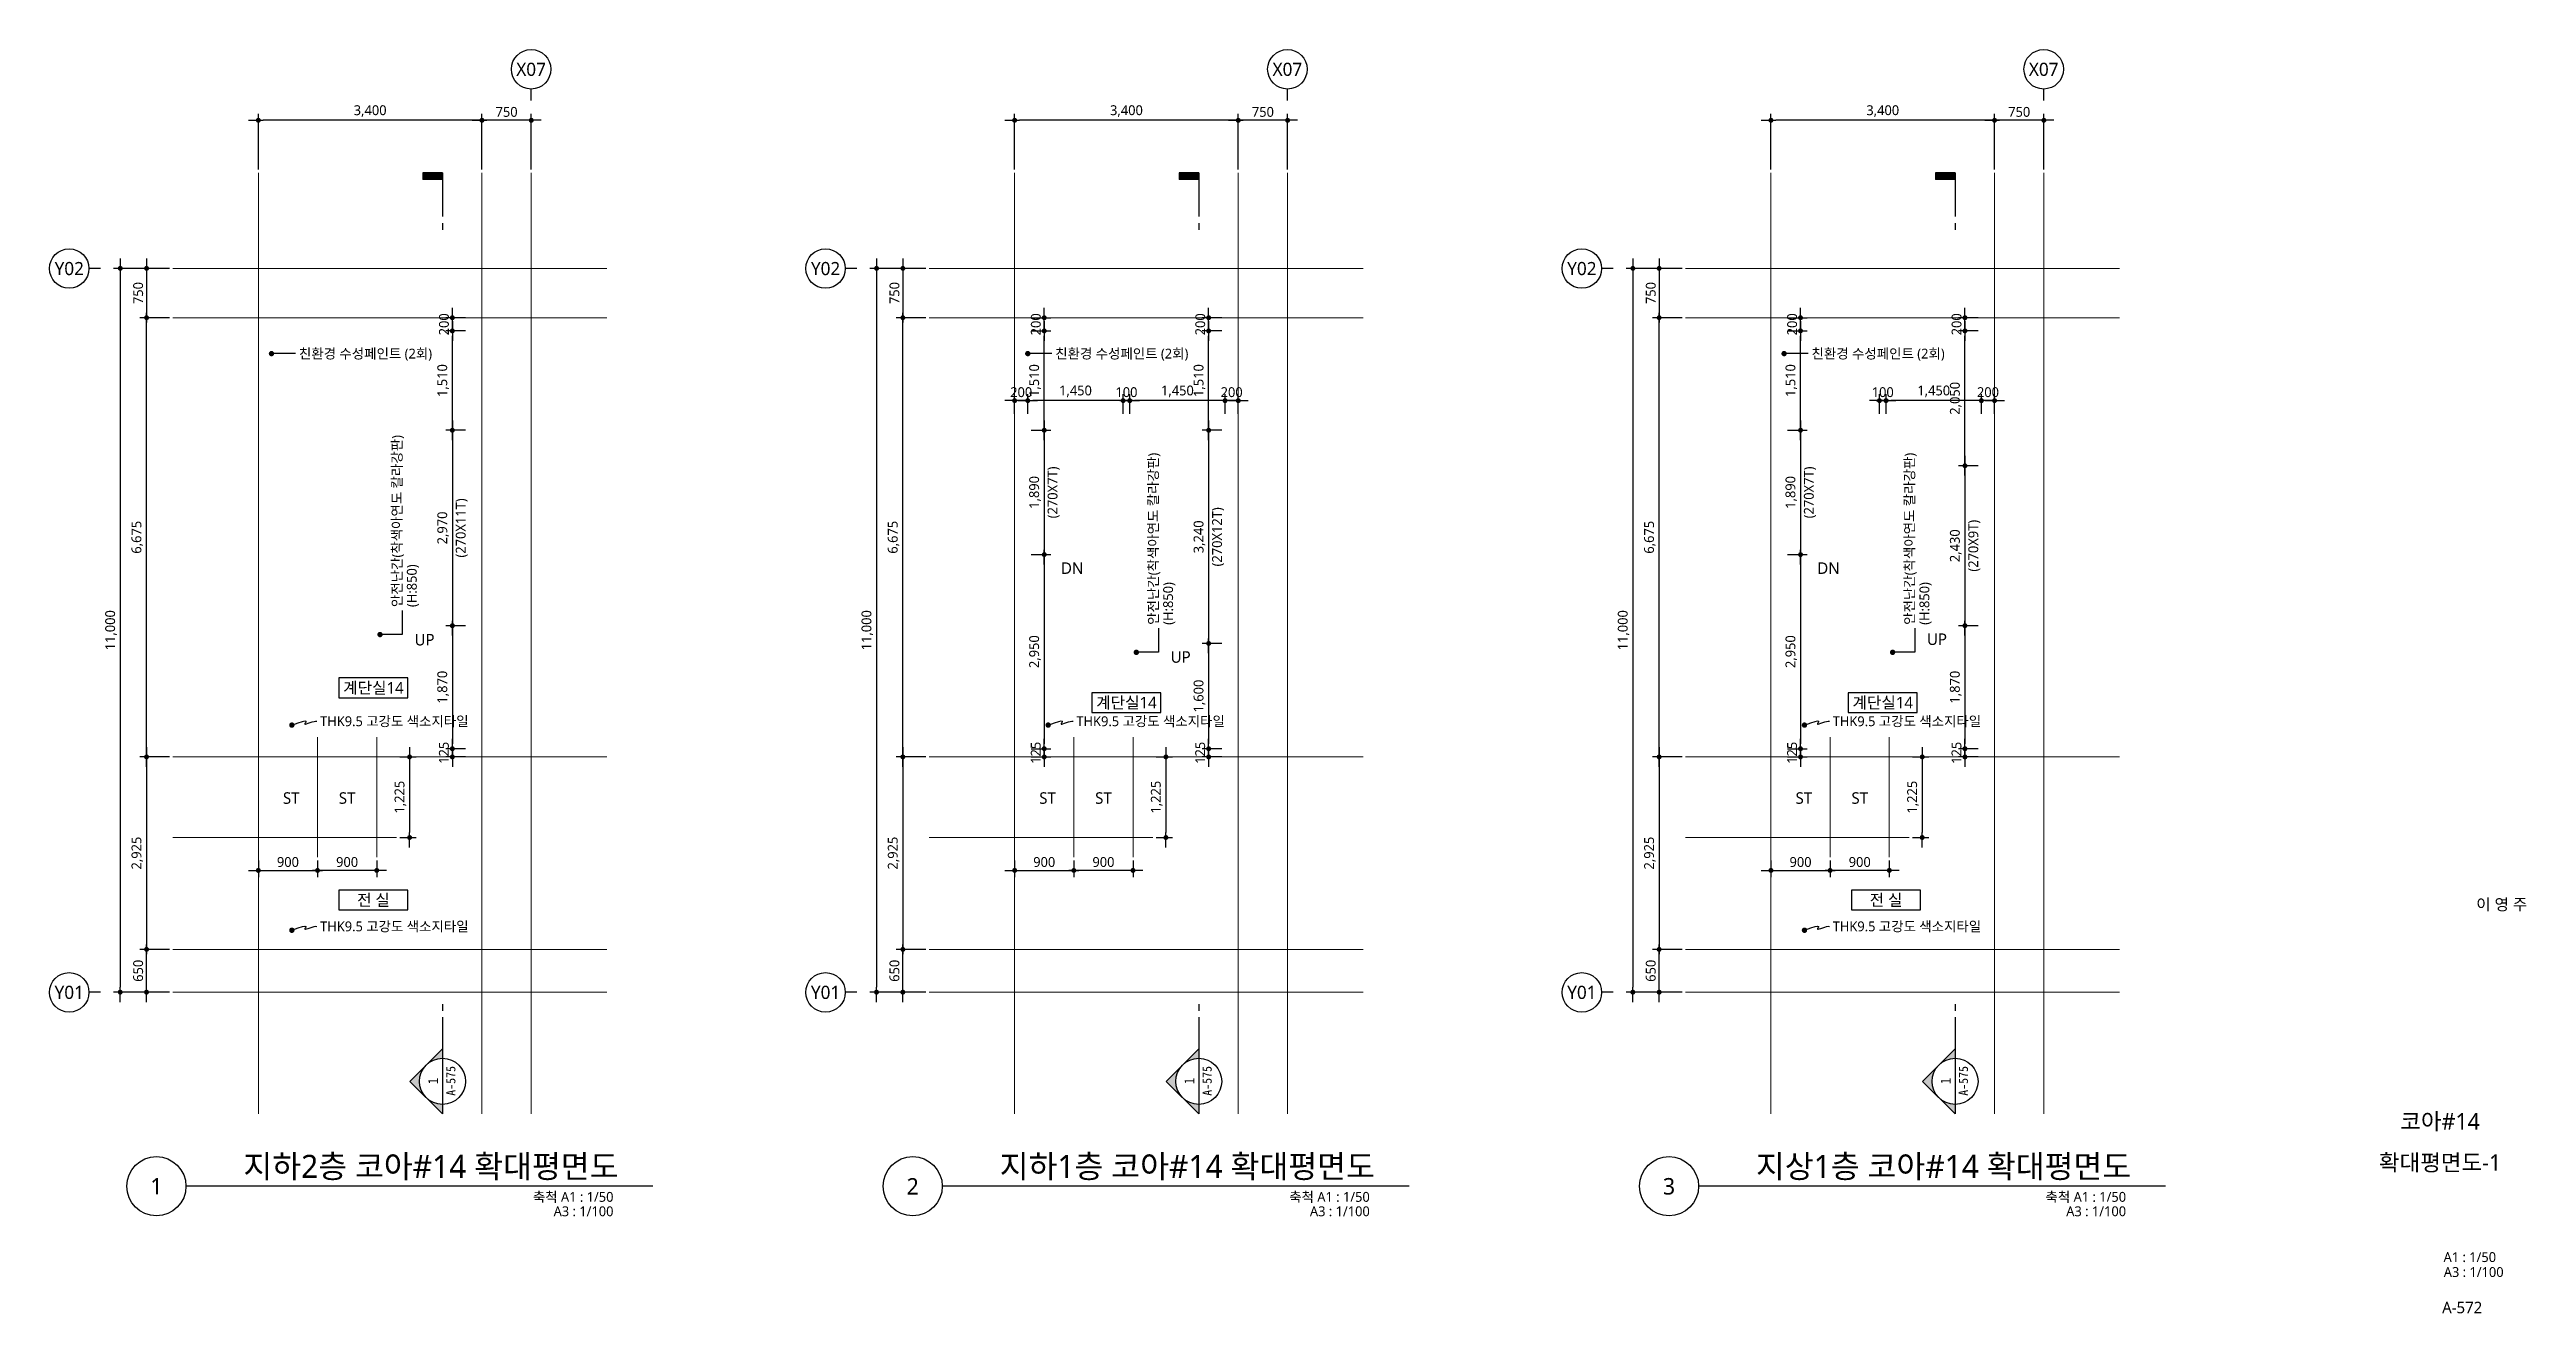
# Model space of a CAD drawing. Header units: millimetres. Extents: x 1467181 to 1720354, y 836037 to 895281.
# Drawn here: x 1598298 to 1635961, y 874037 to 893244 of the extents above; entities that cross this region are included whole.
import ezdxf
from ezdxf.enums import TextEntityAlignment as Align

# ---------------------------------------------------------------- set-up
doc = ezdxf.new("R2010")
doc.units = ezdxf.units.MM
doc.header["$MEASUREMENT"] = 0
doc.linetypes.add('CEN', pattern=[62, 60, -1, 0, -1])
doc.layers.get('0').update_dxf_attribs({"linetype": 'CONTINUOUS'})
for name, color, linetype, lineweight in [('A-AXIS-BUBL', 7, 'CONTINUOUS', 25), ('A-BORD-TEXT', 3, 'CONTINUOUS', 25), ('A-CNTL', 1, 'CEN', 15), ('A-DIMS', 7, 'CONTINUOUS', 25), ('A-MKXS-LEAD', 7, 'CONTINUOUS', 25), ('A-MKXS-MAK1', 3, 'CONTINUOUS', 25), ('A-MKXS-TEXT1', 3, 'CONTINUOUS', 25), ('A-MKXS-TEXT2', 7, 'CONTINUOUS', 25), ('A-MKXX-NAME', 3, 'CONTINUOUS', 25), ('A-MKXX-SYMB', 7, 'CONTINUOUS', 25), ('A-XXXX-SYMB', 7, 'CONTINUOUS', 25), ('A-XXXX-TXT1', 3, 'CONTINUOUS', 25), ('A-XXXX-TXT2', 3, 'CONTINUOUS', 25)]:
    doc.layers.add(name, color=color, linetype=linetype, lineweight=lineweight)
doc.styles.add('HY울릉도L', font='')
doc.styles.add('돋움체', font='')
doc.styles.add('맑은고딕', font='malgun.ttf')
doc.styles.get('HY울릉도L').set_extended_font_data('HYwulM')
doc.styles.get('돋움체').set_extended_font_data('DotumChe')
doc.dimstyles.new('CDIM', dxfattribs={"dimtxt": 3, "dimasz": 1.5, "dimexe": 2, "dimexo": 1, "dimgap": 1, "dimtad": 1, "dimdec": 0, "dimrnd": 0.5, "dimzin": 0, "dimdsep": 32, "dimlunit": 6, "dimtxsty": 'HY울릉도L', "dimblk1": '_CIDOT', "dimblk2": '_CIDOT', "dimsah": 1, "dimcen": 5.5, "dimclrd": 2, "dimclre": 2, "dimclrt": 7, "dimadec": 0, "dimazin": 0, "dimtfac": 1, "dimtdec": 0, "dimtix": 1, "dimtmove": 2, "dimatfit": 1, "dimldrblk": '_CIDOT', "dimfxl": 1, "dimtolj": 1, "dimtzin": 0, "dimlwd": -1, "dimarcsym": 0})

msp = doc.modelspace()

# ---------------------------------------------------------------- texts
at = {"layer": 'A-BORD-TEXT', "style": '맑은고딕'}
for s, height, p in [('이 영 주', 175, (1635973.8, 880165.5)), ('A1 : 1/50', 150, (1635499, 874817.8)), ('A3 : 1/100', 150, (1635613.9, 874591)), ('A-572', 175, (1635289.2, 874039.2))]:
    msp.add_text(s, height=height, dxfattribs=at).set_placement(p, align=Align.RIGHT)
for s, p in [('코아#14', (1634648.2, 876955.6)), ('확대평면도-1', (1634648.2, 876330.6))]:
    msp.add_text(s, height=250, dxfattribs=at).set_placement(p, align=Align.MIDDLE_CENTER)
at = {"layer": 'A-MKXS-TEXT1', "style": '맑은고딕'}
for s, p in [('친환경 수성페인트 (2회)', (1602090.3, 888623.4)), ('친환경 수성페인트 (2회)', (1613590.1, 888623.4)), ('친환경 수성페인트 (2회)', (1625090.1, 888623.4)), ('THK9.5 고강도 색소지타일', (1602412.4, 883036.9)), ('THK9.5 고강도 색소지타일', (1613912.4, 883036.9)), ('THK9.5 고강도 색소지타일', (1625412.4, 883036.9)), ('THK9.5 고강도 색소지타일', (1602412.4, 879919.2)), ('THK9.5 고강도 색소지타일', (1625412.4, 879919.2))]:
    msp.add_text(s, height=150, dxfattribs=at).set_placement(p, align=Align.MIDDLE_LEFT)
for s, p in [('안전난간(착색아연도 칼라강판)', (1603579.2, 884771.4)), ('안전난간(착색아연도 칼라강판)', (1615079.2, 884501.4)), ('안전난간(착색아연도 칼라강판)', (1626579.2, 884501.4)), ('(H:850)', (1603806.7, 884771.4)), ('(H:850)', (1615306.7, 884501.4)), ('(H:850)', (1626806.7, 884501.4))]:
    msp.add_text(s, height=150, rotation=90, dxfattribs=at).set_placement(p, align=Align.MIDDLE_LEFT)
at = {"layer": 'A-MKXX-NAME', "style": '맑은고딕'}
for s, p in [('DN', (1613848, 885363.2)), ('DN', (1625348, 885363.2)), ('UP', (1604000.9, 884276.1)), ('UP', (1626998, 884283.2)), ('UP', (1615498, 884013.2)), ('계단실14', (1603223.2, 883544.4)), ('계단실14', (1614673.3, 883319.4)), ('계단실14', (1626173.3, 883319.4)), ('ST', (1601973.2, 881869.4)), ('ST', (1602823.2, 881869.4)), ('ST', (1613473.2, 881869.4)), ('ST', (1614323.2, 881869.4)), ('ST', (1624973.2, 881869.4)), ('ST', (1625823.2, 881869.4)), ('전 실', (1603223.2, 880319.4)), ('전 실', (1626223.2, 880319.4))]:
    msp.add_text(s, height=175, dxfattribs=at).set_placement(p, align=Align.MIDDLE_CENTER)
at = {"layer": 'A-XXXX-TXT1', "style": '맑은고딕'}
for s, p in [('지하2층 코아#14 확대평면도', (1606951.2, 875992)), ('지하1층 코아#14 확대평면도', (1618451.2, 875992)), ('지상1층 코아#14 확대평면도', (1629951.2, 875992))]:
    msp.add_text(s, height=350, dxfattribs=at).set_placement(p, align=Align.BOTTOM_RIGHT)
for s, p in [('1', (1599923.2, 875969.4)), ('2', (1611423.2, 875969.4)), ('3', (1622923.2, 875969.4))]:
    msp.add_text(s, height=250, dxfattribs=at).set_placement(p, align=Align.MIDDLE)
for s, p in [('축척 A1 : 1/50', (1606873.4, 875883.2)), ('A3 : 1/100', (1606873.4, 875664.3)), ('축척 A1 : 1/50', (1618373.4, 875883.2)), ('A3 : 1/100', (1618373.4, 875664.3)), ('축척 A1 : 1/50', (1629873.4, 875883.2)), ('A3 : 1/100', (1629873.4, 875664.3))]:
    msp.add_text(s, height=150, dxfattribs=at).set_placement(p, align=Align.TOP_RIGHT)

# ---------------------------------------------------------------- blocks, each defined once
blk = doc.blocks.new('CORE 8- 단면')
at = {"layer": 'A-MKXS-MAK1'}
blk.add_hatch(color=256, dxfattribs=at).paths.add_polyline_path([(22637, 13698), (22637, 13798), (22937, 13798), (22937, 13698)])
h = blk.add_hatch(color=256, dxfattribs=at)
h.paths.add_polyline_path([(22442, -7), (22690, 241, 0.414214), (22690, -254)])
h.paths.add_polyline_path([(22690, 241), (22937, 488), (22937, 343, 0.198912)])
h.paths.add_polyline_path([(22690, -254, 0.198912), (22937, -357), (22937, -502)])
for p, q in [((22637, 13798), (22637, 13698)), ((22937, 13798), (22637, 13798)), ((22937, 13698), (22637, 13698)), ((22937, 13798), (22937, 13135)), ((22937, 13035), (22937, 12935)), ((22937, 1166), (22937, 1066)), ((22937, 966), (22937, -502)), ((22937, 488), (22442, -7)), ((22937, -502), (22442, -7))]:
    blk.add_line(p, q, dxfattribs=at)
blk.add_circle((22937, -7), 350, dxfattribs=at)
at = {"layer": 'A-MKXS-TEXT2', "style": '돋움체'}
for s, height, p in [('1', 150, (22793, -2)), ('A-575', 140, (23065, 0))]:
    blk.add_text(s, height=height, rotation=90, dxfattribs=at).set_placement(p, align=Align.MIDDLE)
blk = doc.blocks.new('_CIDOT')
at = {"color": 0, "linetype": 'ByBlock'}
blk.add_line((2, 0), (-1, 0), dxfattribs=at)
at = {"color": 0, "linetype": 'ByBlock', "const_width": 0.5}
blk.add_lwpolyline([(-0.25, 0, 1), (0.25, 0, 1)], format="xyb", close=True, dxfattribs=at)
blk = doc.blocks.new('*D32')
at = {"layer": 'A-DIMS', "lineweight": -2, "transparency": 16777216}
for p, q in [((-1050, 13250), (-1050, 14100)), ((-300, 13250), (-300, 14100))]:
    blk.add_line(p, q, dxfattribs=at)
at = {"layer": 'A-DIMS', "transparency": 16777216}
blk.add_line((-375, 14000), (-975, 14000), dxfattribs=at)
at = {"layer": 'A-DIMS', "transparency": 16777216, "xscale": 75, "yscale": 75, "zscale": 75, "rotation": 180}
blk.add_blockref('_CIDOT', (-1050, 14000), dxfattribs=at)
at = {"layer": 'A-DIMS', "transparency": 16777216, "xscale": 75, "yscale": 75, "zscale": 75}
blk.add_blockref('_CIDOT', (-300, 14000), dxfattribs=at)
at = {"layer": 'A-DIMS', "color": 3, "transparency": 16777216, "insert": (-675, 14127), "char_height": 150, "attachment_point": 5, "style": '맑은고딕'}
blk.add_mtext('\\A1;750', dxfattribs=at)
blk = doc.blocks.new('*D33')
at = {"layer": 'A-DIMS', "lineweight": -2, "transparency": 16777216}
for p, q in [((-4450, 13250), (-4450, 14100)), ((-1050, 13250), (-1050, 14100))]:
    blk.add_line(p, q, dxfattribs=at)
at = {"layer": 'A-DIMS', "transparency": 16777216}
blk.add_line((-1125, 14000), (-4375, 14000), dxfattribs=at)
at = {"layer": 'A-DIMS', "transparency": 16777216, "xscale": 75, "yscale": 75, "zscale": 75, "rotation": 180}
blk.add_blockref('_CIDOT', (-4450, 14000), dxfattribs=at)
at = {"layer": 'A-DIMS', "transparency": 16777216, "xscale": 75, "yscale": 75, "zscale": 75}
blk.add_blockref('_CIDOT', (-1050, 14000), dxfattribs=at)
at = {"layer": 'A-DIMS', "color": 3, "transparency": 16777216, "insert": (-2750, 14140), "char_height": 150, "attachment_point": 5, "style": '맑은고딕'}
blk.add_mtext('\\A1;3,400', dxfattribs=at)
blk = doc.blocks.new('*D34')
at = {"layer": 'A-DIMS', "lineweight": -2, "transparency": 16777216}
for p, q in [((-5800, 11000), (-6250, 11000)), ((-5800, 4325), (-6250, 4325))]:
    blk.add_line(p, q, dxfattribs=at)
at = {"layer": 'A-DIMS', "transparency": 16777216}
blk.add_line((-6150, 4400), (-6150, 10925), dxfattribs=at)
at = {"layer": 'A-DIMS', "transparency": 16777216, "xscale": 75, "yscale": 75, "zscale": 75}
for p, rotation in [((-6150, 11000), 90), ((-6150, 4325), 270)]:
    blk.add_blockref('_CIDOT', p, dxfattribs=dict(at, rotation=rotation))
at = {"layer": 'A-DIMS', "color": 3, "transparency": 16777216, "insert": (-6290, 7663), "char_height": 150, "attachment_point": 5, "rotation": 90, "style": '맑은고딕'}
blk.add_mtext('\\A1;6,675', dxfattribs=at)
blk = doc.blocks.new('*D35')
at = {"layer": 'A-DIMS', "lineweight": -2, "transparency": 16777216}
for p, q in [((-5800, 11750), (-6250, 11750)), ((-5800, 11000), (-6250, 11000))]:
    blk.add_line(p, q, dxfattribs=at)
at = {"layer": 'A-DIMS', "transparency": 16777216}
blk.add_line((-6150, 11675), (-6150, 11075), dxfattribs=at)
at = {"layer": 'A-DIMS', "transparency": 16777216, "xscale": 75, "yscale": 75, "zscale": 75}
for p, rotation in [((-6150, 11750), 90), ((-6150, 11000), 270)]:
    blk.add_blockref('_CIDOT', p, dxfattribs=dict(at, rotation=rotation))
at = {"layer": 'A-DIMS', "color": 3, "transparency": 16777216, "insert": (-6277, 11375), "char_height": 150, "attachment_point": 5, "rotation": 90, "style": '맑은고딕'}
blk.add_mtext('\\A1;750', dxfattribs=at)
blk = doc.blocks.new('*D36')
at = {"layer": 'A-DIMS', "lineweight": -2, "transparency": 16777216}
for p, q in [((-5800, 11750), (-6650, 11750)), ((-5800, 750), (-6650, 750))]:
    blk.add_line(p, q, dxfattribs=at)
at = {"layer": 'A-DIMS', "transparency": 16777216}
blk.add_line((-6550, 11675), (-6550, 825), dxfattribs=at)
at = {"layer": 'A-DIMS', "transparency": 16777216, "xscale": 75, "yscale": 75, "zscale": 75}
for p, rotation in [((-6550, 11750), 90), ((-6550, 750), 270)]:
    blk.add_blockref('_CIDOT', p, dxfattribs=dict(at, rotation=rotation))
at = {"layer": 'A-DIMS', "color": 3, "transparency": 16777216, "insert": (-6690, 6250), "char_height": 150, "attachment_point": 5, "rotation": 90, "style": '맑은고딕'}
blk.add_mtext('\\A1;11,000', dxfattribs=at)
blk = doc.blocks.new('*D37')
at = {"layer": 'A-DIMS', "lineweight": -2, "transparency": 16777216}
for p, q in [((-5800, 4325), (-6250, 4325)), ((-5800, 1400), (-6250, 1400))]:
    blk.add_line(p, q, dxfattribs=at)
at = {"layer": 'A-DIMS', "transparency": 16777216}
blk.add_line((-6150, 4250), (-6150, 1475), dxfattribs=at)
at = {"layer": 'A-DIMS', "transparency": 16777216, "xscale": 75, "yscale": 75, "zscale": 75}
for p, rotation in [((-6150, 4325), 90), ((-6150, 1400), 270)]:
    blk.add_blockref('_CIDOT', p, dxfattribs=dict(at, rotation=rotation))
at = {"layer": 'A-DIMS', "color": 3, "transparency": 16777216, "insert": (-6290, 2863), "char_height": 150, "attachment_point": 5, "rotation": 90, "style": '맑은고딕'}
blk.add_mtext('\\A1;2,925', dxfattribs=at)
blk = doc.blocks.new('*D38')
at = {"layer": 'A-DIMS', "lineweight": -2, "transparency": 16777216}
for p, q in [((-5800, 1400), (-6250, 1400)), ((-5800, 750), (-6250, 750))]:
    blk.add_line(p, q, dxfattribs=at)
at = {"layer": 'A-DIMS', "transparency": 16777216}
blk.add_line((-6150, 825), (-6150, 1325), dxfattribs=at)
at = {"layer": 'A-DIMS', "transparency": 16777216, "xscale": 75, "yscale": 75, "zscale": 75}
for p, rotation in [((-6150, 1400), 90), ((-6150, 750), 270)]:
    blk.add_blockref('_CIDOT', p, dxfattribs=dict(at, rotation=rotation))
at = {"layer": 'A-DIMS', "color": 3, "transparency": 16777216, "insert": (-6277, 1075), "char_height": 150, "attachment_point": 5, "rotation": 90, "style": '맑은고딕'}
blk.add_mtext('\\A1;650', dxfattribs=at)
blk = doc.blocks.new('*D39')
at = {"layer": 'A-DIMS', "lineweight": -2, "transparency": 16777216}
for p, q in [((-3550, 2750), (-3550, 2500)), ((-2650, 2750), (-2650, 2500))]:
    blk.add_line(p, q, dxfattribs=at)
at = {"layer": 'A-DIMS', "transparency": 16777216}
blk.add_line((-2725, 2600), (-3475, 2600), dxfattribs=at)
at = {"layer": 'A-DIMS', "transparency": 16777216, "xscale": 75, "yscale": 75, "zscale": 75, "rotation": 180}
blk.add_blockref('_CIDOT', (-3550, 2600), dxfattribs=at)
at = {"layer": 'A-DIMS', "transparency": 16777216, "xscale": 75, "yscale": 75, "zscale": 75}
blk.add_blockref('_CIDOT', (-2650, 2600), dxfattribs=at)
at = {"layer": 'A-DIMS', "color": 3, "transparency": 16777216, "insert": (-3100, 2727), "char_height": 150, "attachment_point": 5, "style": '맑은고딕'}
blk.add_mtext('\\A1;900', dxfattribs=at)
blk = doc.blocks.new('*D40')
at = {"layer": 'A-DIMS', "lineweight": -2, "transparency": 16777216}
for p, q in [((-4450, 2750), (-4450, 2500)), ((-3550, 2750), (-3550, 2500))]:
    blk.add_line(p, q, dxfattribs=at)
at = {"layer": 'A-DIMS', "transparency": 16777216}
blk.add_line((-4375, 2600), (-3625, 2600), dxfattribs=at)
at = {"layer": 'A-DIMS', "transparency": 16777216, "xscale": 75, "yscale": 75, "zscale": 75, "rotation": 180}
blk.add_blockref('_CIDOT', (-4450, 2600), dxfattribs=at)
at = {"layer": 'A-DIMS', "transparency": 16777216, "xscale": 75, "yscale": 75, "zscale": 75}
blk.add_blockref('_CIDOT', (-3550, 2600), dxfattribs=at)
at = {"layer": 'A-DIMS', "color": 3, "transparency": 16777216, "insert": (-4000, 2727), "char_height": 150, "attachment_point": 5, "style": '맑은고딕'}
blk.add_mtext('\\A1;900', dxfattribs=at)
blk = doc.blocks.new('*D41')
at = {"layer": 'A-DIMS', "lineweight": -2, "transparency": 16777216}
for p, q in [((-2300, 4325), (-2050, 4325)), ((-2300, 3100), (-2050, 3100))]:
    blk.add_line(p, q, dxfattribs=at)
at = {"layer": 'A-DIMS', "transparency": 16777216}
blk.add_line((-2150, 4250), (-2150, 3175), dxfattribs=at)
at = {"layer": 'A-DIMS', "transparency": 16777216, "xscale": 75, "yscale": 75, "zscale": 75}
for p, rotation in [((-2150, 4325), 90), ((-2150, 3100), 270)]:
    blk.add_blockref('_CIDOT', p, dxfattribs=dict(at, rotation=rotation))
at = {"layer": 'A-DIMS', "color": 3, "transparency": 16777216, "insert": (-2290, 3713), "char_height": 150, "attachment_point": 5, "rotation": 90, "style": '맑은고딕'}
blk.add_mtext('\\A1;1,225', dxfattribs=at)
blk = doc.blocks.new('*D248')
at = {"layer": 'A-DIMS', "lineweight": -2, "transparency": 16777216}
for p, q in [((1604623, 887459), (1604323, 887459)), ((1604623, 884489), (1604323, 884489))]:
    blk.add_line(p, q, dxfattribs=at)
at = {"layer": 'A-DIMS', "transparency": 16777216}
blk.add_line((1604423, 887384), (1604423, 884564), dxfattribs=at)
at = {"layer": 'A-DIMS', "transparency": 16777216, "xscale": 75, "yscale": 75, "zscale": 75}
for p, rotation in [((1604423, 887459), 90), ((1604423, 884489), 270)]:
    blk.add_blockref('_CIDOT', p, dxfattribs=dict(at, rotation=rotation))
at = {"layer": 'A-DIMS', "color": 3, "transparency": 16777216, "char_height": 150, "attachment_point": 5, "rotation": 90, "style": '맑은고딕'}
for s, insert in [('\\A1;2,970', (1604283, 885974)), ('\\A1;(270X11T)', (1604567, 885974))]:
    blk.add_mtext(s, dxfattribs=dict(at, insert=insert))
blk = doc.blocks.new('*D249')
at = {"layer": 'A-DIMS', "lineweight": -2, "transparency": 16777216}
for p, q in [((1604623, 888969), (1604323, 888969)), ((1604623, 887459), (1604323, 887459))]:
    blk.add_line(p, q, dxfattribs=at)
at = {"layer": 'A-DIMS', "transparency": 16777216}
blk.add_line((1604423, 887534), (1604423, 888894), dxfattribs=at)
at = {"layer": 'A-DIMS', "transparency": 16777216, "xscale": 75, "yscale": 75, "zscale": 75}
for p, rotation in [((1604423, 888969), 90), ((1604423, 887459), 270)]:
    blk.add_blockref('_CIDOT', p, dxfattribs=dict(at, rotation=rotation))
at = {"layer": 'A-DIMS', "color": 3, "transparency": 16777216, "insert": (1604283, 888214), "char_height": 150, "attachment_point": 5, "rotation": 90, "style": '맑은고딕'}
blk.add_mtext('\\A1;1,510', dxfattribs=at)
blk = doc.blocks.new('*D250')
at = {"layer": 'A-DIMS', "lineweight": -2, "transparency": 16777216}
for p, q in [((1604623, 884489), (1604323, 884489)), ((1604623, 882619), (1604323, 882619))]:
    blk.add_line(p, q, dxfattribs=at)
at = {"layer": 'A-DIMS', "transparency": 16777216}
blk.add_line((1604423, 884414), (1604423, 882694), dxfattribs=at)
at = {"layer": 'A-DIMS', "transparency": 16777216, "xscale": 75, "yscale": 75, "zscale": 75}
for p, rotation in [((1604423, 884489), 90), ((1604423, 882619), 270)]:
    blk.add_blockref('_CIDOT', p, dxfattribs=dict(at, rotation=rotation))
at = {"layer": 'A-DIMS', "color": 3, "transparency": 16777216, "insert": (1604283, 883554), "char_height": 150, "attachment_point": 5, "rotation": 90, "style": '맑은고딕'}
blk.add_mtext('\\A1;1,870', dxfattribs=at)
blk = doc.blocks.new('*D251')
at = {"layer": 'A-DIMS', "lineweight": -2, "transparency": 16777216}
for p, q in [((1604623, 882619), (1604323, 882619)), ((1604623, 882494), (1604323, 882494))]:
    blk.add_line(p, q, dxfattribs=at)
at = {"layer": 'A-DIMS', "transparency": 16777216}
for p, q in [((1604423, 882694), (1604423, 882769)), ((1604423, 882619), (1604423, 882494)), ((1604423, 882419), (1604423, 882344))]:
    blk.add_line(p, q, dxfattribs=at)
at = {"layer": 'A-DIMS', "transparency": 16777216, "xscale": 75, "yscale": 75, "zscale": 75}
for p, rotation in [((1604423, 882619), 270), ((1604423, 882494), 90)]:
    blk.add_blockref('_CIDOT', p, dxfattribs=dict(at, rotation=rotation))
at = {"layer": 'A-DIMS', "color": 3, "transparency": 16777216, "insert": (1604295, 882557), "char_height": 150, "attachment_point": 5, "rotation": 90, "style": '맑은고딕'}
blk.add_mtext('\\A1;125', dxfattribs=at)
blk = doc.blocks.new('*D252')
at = {"layer": 'A-DIMS', "transparency": 16777216}
for p, q in [((1604423, 889244), (1604423, 889319)), ((1604423, 888969), (1604423, 889169)), ((1604423, 888894), (1604423, 888819))]:
    blk.add_line(p, q, dxfattribs=at)
at = {"layer": 'A-DIMS', "lineweight": -2, "transparency": 16777216}
for p, q in [((1604623, 889169), (1604323, 889169)), ((1604623, 888969), (1604323, 888969))]:
    blk.add_line(p, q, dxfattribs=at)
at = {"layer": 'A-DIMS', "transparency": 16777216, "xscale": 75, "yscale": 75, "zscale": 75}
for p, rotation in [((1604423, 889169), 270), ((1604423, 888969), 90)]:
    blk.add_blockref('_CIDOT', p, dxfattribs=dict(at, rotation=rotation))
at = {"layer": 'A-DIMS', "color": 3, "transparency": 16777216, "insert": (1604296, 889069), "char_height": 150, "attachment_point": 5, "rotation": 90, "style": '맑은고딕'}
blk.add_mtext('\\A1;200', dxfattribs=at)
blk = doc.blocks.new('*D253')
at = {"layer": 'A-DIMS', "lineweight": -2, "transparency": 16777216}
for p, q in [((1616123, 887459), (1615823, 887459)), ((1616123, 884219), (1615823, 884219))]:
    blk.add_line(p, q, dxfattribs=at)
at = {"layer": 'A-DIMS', "transparency": 16777216}
blk.add_line((1615923, 887384), (1615923, 884294), dxfattribs=at)
at = {"layer": 'A-DIMS', "transparency": 16777216, "xscale": 75, "yscale": 75, "zscale": 75}
for p, rotation in [((1615923, 887459), 90), ((1615923, 884219), 270)]:
    blk.add_blockref('_CIDOT', p, dxfattribs=dict(at, rotation=rotation))
at = {"layer": 'A-DIMS', "color": 3, "transparency": 16777216, "char_height": 150, "attachment_point": 5, "rotation": 90, "style": '맑은고딕'}
for s, insert in [('\\A1;(270X12T)', (1616067, 885839)), ('\\A1;3,240', (1615783, 885839))]:
    blk.add_mtext(s, dxfattribs=dict(at, insert=insert))
blk = doc.blocks.new('*D254')
at = {"layer": 'A-DIMS', "lineweight": -2, "transparency": 16777216}
for p, q in [((1616123, 888969), (1615823, 888969)), ((1616123, 887459), (1615823, 887459))]:
    blk.add_line(p, q, dxfattribs=at)
at = {"layer": 'A-DIMS', "transparency": 16777216}
blk.add_line((1615923, 887534), (1615923, 888894), dxfattribs=at)
at = {"layer": 'A-DIMS', "transparency": 16777216, "xscale": 75, "yscale": 75, "zscale": 75}
for p, rotation in [((1615923, 888969), 90), ((1615923, 887459), 270)]:
    blk.add_blockref('_CIDOT', p, dxfattribs=dict(at, rotation=rotation))
at = {"layer": 'A-DIMS', "color": 3, "transparency": 16777216, "insert": (1615783, 888214), "char_height": 150, "attachment_point": 5, "rotation": 90, "style": '맑은고딕'}
blk.add_mtext('\\A1;1,510', dxfattribs=at)
blk = doc.blocks.new('*D255')
at = {"layer": 'A-DIMS', "lineweight": -2, "transparency": 16777216}
for p, q in [((1616123, 884219), (1615823, 884219)), ((1616123, 882619), (1615823, 882619))]:
    blk.add_line(p, q, dxfattribs=at)
at = {"layer": 'A-DIMS', "transparency": 16777216}
blk.add_line((1615923, 884144), (1615923, 882694), dxfattribs=at)
at = {"layer": 'A-DIMS', "transparency": 16777216, "xscale": 75, "yscale": 75, "zscale": 75}
for p, rotation in [((1615923, 884219), 90), ((1615923, 882619), 270)]:
    blk.add_blockref('_CIDOT', p, dxfattribs=dict(at, rotation=rotation))
at = {"layer": 'A-DIMS', "color": 3, "transparency": 16777216, "insert": (1615783, 883419), "char_height": 150, "attachment_point": 5, "rotation": 90, "style": '맑은고딕'}
blk.add_mtext('\\A1;1,600', dxfattribs=at)
blk = doc.blocks.new('*D256')
at = {"layer": 'A-DIMS', "lineweight": -2, "transparency": 16777216}
for p, q in [((1616123, 882619), (1615823, 882619)), ((1616123, 882494), (1615823, 882494))]:
    blk.add_line(p, q, dxfattribs=at)
at = {"layer": 'A-DIMS', "transparency": 16777216}
for p, q in [((1615923, 882694), (1615923, 882769)), ((1615923, 882619), (1615923, 882494)), ((1615923, 882419), (1615923, 882344))]:
    blk.add_line(p, q, dxfattribs=at)
at = {"layer": 'A-DIMS', "transparency": 16777216, "xscale": 75, "yscale": 75, "zscale": 75}
for p, rotation in [((1615923, 882619), 270), ((1615923, 882494), 90)]:
    blk.add_blockref('_CIDOT', p, dxfattribs=dict(at, rotation=rotation))
at = {"layer": 'A-DIMS', "color": 3, "transparency": 16777216, "insert": (1615795, 882557), "char_height": 150, "attachment_point": 5, "rotation": 90, "style": '맑은고딕'}
blk.add_mtext('\\A1;125', dxfattribs=at)
blk = doc.blocks.new('*D257')
at = {"layer": 'A-DIMS', "transparency": 16777216}
for p, q in [((1615923, 889244), (1615923, 889319)), ((1615923, 888969), (1615923, 889169)), ((1615923, 888894), (1615923, 888819))]:
    blk.add_line(p, q, dxfattribs=at)
at = {"layer": 'A-DIMS', "lineweight": -2, "transparency": 16777216}
for p, q in [((1616123, 889169), (1615823, 889169)), ((1616123, 888969), (1615823, 888969))]:
    blk.add_line(p, q, dxfattribs=at)
at = {"layer": 'A-DIMS', "transparency": 16777216, "xscale": 75, "yscale": 75, "zscale": 75}
for p, rotation in [((1615923, 889169), 270), ((1615923, 888969), 90)]:
    blk.add_blockref('_CIDOT', p, dxfattribs=dict(at, rotation=rotation))
at = {"layer": 'A-DIMS', "color": 3, "transparency": 16777216, "insert": (1615796, 889069), "char_height": 150, "attachment_point": 5, "rotation": 90, "style": '맑은고딕'}
blk.add_mtext('\\A1;200', dxfattribs=at)
blk = doc.blocks.new('*D258')
at = {"layer": 'A-DIMS', "lineweight": -2, "transparency": 16777216}
for p, q in [((1614723, 887709), (1614723, 888009)), ((1616173, 887709), (1616173, 888009))]:
    blk.add_line(p, q, dxfattribs=at)
at = {"layer": 'A-DIMS', "transparency": 16777216}
blk.add_line((1616098, 887909), (1614798, 887909), dxfattribs=at)
at = {"layer": 'A-DIMS', "transparency": 16777216, "xscale": 75, "yscale": 75, "zscale": 75, "rotation": 180}
blk.add_blockref('_CIDOT', (1614723, 887909), dxfattribs=at)
at = {"layer": 'A-DIMS', "transparency": 16777216, "xscale": 75, "yscale": 75, "zscale": 75}
blk.add_blockref('_CIDOT', (1616173, 887909), dxfattribs=at)
at = {"layer": 'A-DIMS', "color": 3, "transparency": 16777216, "insert": (1615448, 888050), "char_height": 150, "attachment_point": 5, "style": '맑은고딕'}
blk.add_mtext('\\A1;1,450', dxfattribs=at)
blk = doc.blocks.new('*D259')
at = {"layer": 'A-DIMS', "transparency": 16777216}
for p, q in [((1616098, 887909), (1616023, 887909)), ((1616373, 887909), (1616173, 887909)), ((1616448, 887909), (1616523, 887909))]:
    blk.add_line(p, q, dxfattribs=at)
at = {"layer": 'A-DIMS', "lineweight": -2, "transparency": 16777216}
for p, q in [((1616173, 887709), (1616173, 888009)), ((1616373, 887709), (1616373, 888009))]:
    blk.add_line(p, q, dxfattribs=at)
at = {"layer": 'A-DIMS', "transparency": 16777216, "xscale": 75, "yscale": 75, "zscale": 75}
blk.add_blockref('_CIDOT', (1616173, 887909), dxfattribs=at)
at = {"layer": 'A-DIMS', "transparency": 16777216, "xscale": 75, "yscale": 75, "zscale": 75, "rotation": 180}
blk.add_blockref('_CIDOT', (1616373, 887909), dxfattribs=at)
at = {"layer": 'A-DIMS', "color": 3, "transparency": 16777216, "insert": (1616273, 888037), "char_height": 150, "attachment_point": 5, "style": '맑은고딕'}
blk.add_mtext('\\A1;200', dxfattribs=at)
blk = doc.blocks.new('*D260')
at = {"layer": 'A-DIMS', "lineweight": -2, "transparency": 16777216}
for p, q in [((1613173, 887709), (1613173, 888009)), ((1614623, 887709), (1614623, 888009))]:
    blk.add_line(p, q, dxfattribs=at)
at = {"layer": 'A-DIMS', "transparency": 16777216}
blk.add_line((1614548, 887909), (1613248, 887909), dxfattribs=at)
at = {"layer": 'A-DIMS', "transparency": 16777216, "xscale": 75, "yscale": 75, "zscale": 75, "rotation": 180}
blk.add_blockref('_CIDOT', (1613173, 887909), dxfattribs=at)
at = {"layer": 'A-DIMS', "transparency": 16777216, "xscale": 75, "yscale": 75, "zscale": 75}
blk.add_blockref('_CIDOT', (1614623, 887909), dxfattribs=at)
at = {"layer": 'A-DIMS', "color": 3, "transparency": 16777216, "insert": (1613898, 888050), "char_height": 150, "attachment_point": 5, "style": '맑은고딕'}
blk.add_mtext('\\A1;1,450', dxfattribs=at)
blk = doc.blocks.new('*D261')
at = {"layer": 'A-DIMS', "transparency": 16777216}
for p, q in [((1614548, 887909), (1614473, 887909)), ((1614723, 887909), (1614623, 887909)), ((1614798, 887909), (1614873, 887909))]:
    blk.add_line(p, q, dxfattribs=at)
at = {"layer": 'A-DIMS', "lineweight": -2, "transparency": 16777216}
for p, q in [((1614623, 887709), (1614623, 888009)), ((1614723, 887709), (1614723, 888009))]:
    blk.add_line(p, q, dxfattribs=at)
at = {"layer": 'A-DIMS', "transparency": 16777216, "xscale": 75, "yscale": 75, "zscale": 75}
blk.add_blockref('_CIDOT', (1614623, 887909), dxfattribs=at)
at = {"layer": 'A-DIMS', "transparency": 16777216, "xscale": 75, "yscale": 75, "zscale": 75, "rotation": 180}
blk.add_blockref('_CIDOT', (1614723, 887909), dxfattribs=at)
at = {"layer": 'A-DIMS', "color": 3, "transparency": 16777216, "insert": (1614673, 888037), "char_height": 150, "attachment_point": 5, "style": '맑은고딕'}
blk.add_mtext('\\A1;100', dxfattribs=at)
blk = doc.blocks.new('*D262')
at = {"layer": 'A-DIMS', "transparency": 16777216}
for p, q in [((1612898, 887909), (1612823, 887909)), ((1613173, 887909), (1612973, 887909)), ((1613248, 887909), (1613323, 887909))]:
    blk.add_line(p, q, dxfattribs=at)
at = {"layer": 'A-DIMS', "lineweight": -2, "transparency": 16777216}
for p, q in [((1612973, 887709), (1612973, 888009)), ((1613173, 887709), (1613173, 888009))]:
    blk.add_line(p, q, dxfattribs=at)
at = {"layer": 'A-DIMS', "transparency": 16777216, "xscale": 75, "yscale": 75, "zscale": 75}
blk.add_blockref('_CIDOT', (1612973, 887909), dxfattribs=at)
at = {"layer": 'A-DIMS', "transparency": 16777216, "xscale": 75, "yscale": 75, "zscale": 75, "rotation": 180}
blk.add_blockref('_CIDOT', (1613173, 887909), dxfattribs=at)
at = {"layer": 'A-DIMS', "color": 3, "transparency": 16777216, "insert": (1613073, 888037), "char_height": 150, "attachment_point": 5, "style": '맑은고딕'}
blk.add_mtext('\\A1;200', dxfattribs=at)
blk = doc.blocks.new('*D263')
at = {"layer": 'A-DIMS', "lineweight": -2, "transparency": 16777216}
for p, q in [((1613223, 887459), (1613523, 887459)), ((1613223, 885569), (1613523, 885569))]:
    blk.add_line(p, q, dxfattribs=at)
at = {"layer": 'A-DIMS', "transparency": 16777216}
blk.add_line((1613423, 887384), (1613423, 885644), dxfattribs=at)
at = {"layer": 'A-DIMS', "transparency": 16777216, "xscale": 75, "yscale": 75, "zscale": 75}
for p, rotation in [((1613423, 887459), 90), ((1613423, 885569), 270)]:
    blk.add_blockref('_CIDOT', p, dxfattribs=dict(at, rotation=rotation))
at = {"layer": 'A-DIMS', "color": 3, "transparency": 16777216, "char_height": 150, "attachment_point": 5, "rotation": 90, "style": '맑은고딕'}
for s, insert in [('\\A1;1,890', (1613283, 886514)), ('\\A1;(270X7T)', (1613566, 886514))]:
    blk.add_mtext(s, dxfattribs=dict(at, insert=insert))
blk = doc.blocks.new('*D264')
at = {"layer": 'A-DIMS', "lineweight": -2, "transparency": 16777216}
for p, q in [((1613223, 888969), (1613523, 888969)), ((1613223, 887459), (1613523, 887459))]:
    blk.add_line(p, q, dxfattribs=at)
at = {"layer": 'A-DIMS', "transparency": 16777216}
blk.add_line((1613423, 887534), (1613423, 888894), dxfattribs=at)
at = {"layer": 'A-DIMS', "transparency": 16777216, "xscale": 75, "yscale": 75, "zscale": 75}
for p, rotation in [((1613423, 888969), 90), ((1613423, 887459), 270)]:
    blk.add_blockref('_CIDOT', p, dxfattribs=dict(at, rotation=rotation))
at = {"layer": 'A-DIMS', "color": 3, "transparency": 16777216, "insert": (1613283, 888214), "char_height": 150, "attachment_point": 5, "rotation": 90, "style": '맑은고딕'}
blk.add_mtext('\\A1;1,510', dxfattribs=at)
blk = doc.blocks.new('*D265')
at = {"layer": 'A-DIMS', "lineweight": -2, "transparency": 16777216}
for p, q in [((1613223, 885569), (1613523, 885569)), ((1613223, 882619), (1613523, 882619))]:
    blk.add_line(p, q, dxfattribs=at)
at = {"layer": 'A-DIMS', "transparency": 16777216}
blk.add_line((1613423, 885494), (1613423, 882694), dxfattribs=at)
at = {"layer": 'A-DIMS', "transparency": 16777216, "xscale": 75, "yscale": 75, "zscale": 75}
for p, rotation in [((1613423, 885569), 90), ((1613423, 882619), 270)]:
    blk.add_blockref('_CIDOT', p, dxfattribs=dict(at, rotation=rotation))
at = {"layer": 'A-DIMS', "color": 3, "transparency": 16777216, "insert": (1613283, 884094), "char_height": 150, "attachment_point": 5, "rotation": 90, "style": '맑은고딕'}
blk.add_mtext('\\A1;2,950', dxfattribs=at)
blk = doc.blocks.new('*D266')
at = {"layer": 'A-DIMS', "lineweight": -2, "transparency": 16777216}
for p, q in [((1613223, 882619), (1613523, 882619)), ((1613223, 882494), (1613523, 882494))]:
    blk.add_line(p, q, dxfattribs=at)
at = {"layer": 'A-DIMS', "transparency": 16777216}
for p, q in [((1613423, 882694), (1613423, 882769)), ((1613423, 882619), (1613423, 882494)), ((1613423, 882419), (1613423, 882344))]:
    blk.add_line(p, q, dxfattribs=at)
at = {"layer": 'A-DIMS', "transparency": 16777216, "xscale": 75, "yscale": 75, "zscale": 75}
for p, rotation in [((1613423, 882619), 270), ((1613423, 882494), 90)]:
    blk.add_blockref('_CIDOT', p, dxfattribs=dict(at, rotation=rotation))
at = {"layer": 'A-DIMS', "color": 3, "transparency": 16777216, "insert": (1613295, 882557), "char_height": 150, "attachment_point": 5, "rotation": 90, "style": '맑은고딕'}
blk.add_mtext('\\A1;125', dxfattribs=at)
blk = doc.blocks.new('*D267')
at = {"layer": 'A-DIMS', "transparency": 16777216}
for p, q in [((1613423, 889244), (1613423, 889319)), ((1613423, 888969), (1613423, 889169)), ((1613423, 888894), (1613423, 888819))]:
    blk.add_line(p, q, dxfattribs=at)
at = {"layer": 'A-DIMS', "lineweight": -2, "transparency": 16777216}
for p, q in [((1613223, 889169), (1613523, 889169)), ((1613223, 888969), (1613523, 888969))]:
    blk.add_line(p, q, dxfattribs=at)
at = {"layer": 'A-DIMS', "transparency": 16777216, "xscale": 75, "yscale": 75, "zscale": 75}
for p, rotation in [((1613423, 889169), 270), ((1613423, 888969), 90)]:
    blk.add_blockref('_CIDOT', p, dxfattribs=dict(at, rotation=rotation))
at = {"layer": 'A-DIMS', "color": 3, "transparency": 16777216, "insert": (1613296, 889069), "char_height": 150, "attachment_point": 5, "rotation": 90, "style": '맑은고딕'}
blk.add_mtext('\\A1;200', dxfattribs=at)
blk = doc.blocks.new('*D235')
at = {"layer": 'A-DIMS', "lineweight": -2, "transparency": 16777216}
for p, q in [((1627623, 886919), (1627323, 886919)), ((1627623, 884489), (1627323, 884489))]:
    blk.add_line(p, q, dxfattribs=at)
at = {"layer": 'A-DIMS', "transparency": 16777216}
blk.add_line((1627423, 886844), (1627423, 884564), dxfattribs=at)
at = {"layer": 'A-DIMS', "transparency": 16777216, "xscale": 75, "yscale": 75, "zscale": 75}
for p, rotation in [((1627423, 886919), 90), ((1627423, 884489), 270)]:
    blk.add_blockref('_CIDOT', p, dxfattribs=dict(at, rotation=rotation))
at = {"layer": 'A-DIMS', "color": 3, "transparency": 16777216, "char_height": 150, "attachment_point": 5, "rotation": 90, "style": '맑은고딕'}
for s, insert in [('\\A1;2,430', (1627283, 885704)), ('\\A1;(270X9T)', (1627566, 885704))]:
    blk.add_mtext(s, dxfattribs=dict(at, insert=insert))
blk = doc.blocks.new('*D236')
at = {"layer": 'A-DIMS', "lineweight": -2, "transparency": 16777216}
for p, q in [((1627623, 888969), (1627323, 888969)), ((1627623, 886919), (1627323, 886919))]:
    blk.add_line(p, q, dxfattribs=at)
at = {"layer": 'A-DIMS', "transparency": 16777216}
blk.add_line((1627423, 886994), (1627423, 888894), dxfattribs=at)
at = {"layer": 'A-DIMS', "transparency": 16777216, "xscale": 75, "yscale": 75, "zscale": 75}
for p, rotation in [((1627423, 888969), 90), ((1627423, 886919), 270)]:
    blk.add_blockref('_CIDOT', p, dxfattribs=dict(at, rotation=rotation))
at = {"layer": 'A-DIMS', "color": 3, "transparency": 16777216, "insert": (1627283, 887944), "char_height": 150, "attachment_point": 5, "rotation": 90, "style": '맑은고딕'}
blk.add_mtext('\\A1;2,050', dxfattribs=at)
blk = doc.blocks.new('*D237')
at = {"layer": 'A-DIMS', "lineweight": -2, "transparency": 16777216}
for p, q in [((1627623, 884489), (1627323, 884489)), ((1627623, 882619), (1627323, 882619))]:
    blk.add_line(p, q, dxfattribs=at)
at = {"layer": 'A-DIMS', "transparency": 16777216}
blk.add_line((1627423, 884414), (1627423, 882694), dxfattribs=at)
at = {"layer": 'A-DIMS', "transparency": 16777216, "xscale": 75, "yscale": 75, "zscale": 75}
for p, rotation in [((1627423, 884489), 90), ((1627423, 882619), 270)]:
    blk.add_blockref('_CIDOT', p, dxfattribs=dict(at, rotation=rotation))
at = {"layer": 'A-DIMS', "color": 3, "transparency": 16777216, "insert": (1627283, 883554), "char_height": 150, "attachment_point": 5, "rotation": 90, "style": '맑은고딕'}
blk.add_mtext('\\A1;1,870', dxfattribs=at)
blk = doc.blocks.new('*D238')
at = {"layer": 'A-DIMS', "lineweight": -2, "transparency": 16777216}
for p, q in [((1627623, 882619), (1627323, 882619)), ((1627623, 882494), (1627323, 882494))]:
    blk.add_line(p, q, dxfattribs=at)
at = {"layer": 'A-DIMS', "transparency": 16777216}
for p, q in [((1627423, 882694), (1627423, 882769)), ((1627423, 882619), (1627423, 882494)), ((1627423, 882419), (1627423, 882344))]:
    blk.add_line(p, q, dxfattribs=at)
at = {"layer": 'A-DIMS', "transparency": 16777216, "xscale": 75, "yscale": 75, "zscale": 75}
for p, rotation in [((1627423, 882619), 270), ((1627423, 882494), 90)]:
    blk.add_blockref('_CIDOT', p, dxfattribs=dict(at, rotation=rotation))
at = {"layer": 'A-DIMS', "color": 3, "transparency": 16777216, "insert": (1627295, 882557), "char_height": 150, "attachment_point": 5, "rotation": 90, "style": '맑은고딕'}
blk.add_mtext('\\A1;125', dxfattribs=at)
blk = doc.blocks.new('*D239')
at = {"layer": 'A-DIMS', "transparency": 16777216}
for p, q in [((1627423, 889244), (1627423, 889319)), ((1627423, 888969), (1627423, 889169)), ((1627423, 888894), (1627423, 888819))]:
    blk.add_line(p, q, dxfattribs=at)
at = {"layer": 'A-DIMS', "lineweight": -2, "transparency": 16777216}
for p, q in [((1627623, 889169), (1627323, 889169)), ((1627623, 888969), (1627323, 888969))]:
    blk.add_line(p, q, dxfattribs=at)
at = {"layer": 'A-DIMS', "transparency": 16777216, "xscale": 75, "yscale": 75, "zscale": 75}
for p, rotation in [((1627423, 889169), 270), ((1627423, 888969), 90)]:
    blk.add_blockref('_CIDOT', p, dxfattribs=dict(at, rotation=rotation))
at = {"layer": 'A-DIMS', "color": 3, "transparency": 16777216, "insert": (1627296, 889069), "char_height": 150, "attachment_point": 5, "rotation": 90, "style": '맑은고딕'}
blk.add_mtext('\\A1;200', dxfattribs=at)
blk = doc.blocks.new('*D240')
at = {"layer": 'A-DIMS', "lineweight": -2, "transparency": 16777216}
for p, q in [((1626223, 887709), (1626223, 888009)), ((1627673, 887709), (1627673, 888009))]:
    blk.add_line(p, q, dxfattribs=at)
at = {"layer": 'A-DIMS', "transparency": 16777216}
blk.add_line((1627598, 887909), (1626298, 887909), dxfattribs=at)
at = {"layer": 'A-DIMS', "transparency": 16777216, "xscale": 75, "yscale": 75, "zscale": 75, "rotation": 180}
blk.add_blockref('_CIDOT', (1626223, 887909), dxfattribs=at)
at = {"layer": 'A-DIMS', "transparency": 16777216, "xscale": 75, "yscale": 75, "zscale": 75}
blk.add_blockref('_CIDOT', (1627673, 887909), dxfattribs=at)
at = {"layer": 'A-DIMS', "color": 3, "transparency": 16777216, "insert": (1626948, 888050), "char_height": 150, "attachment_point": 5, "style": '맑은고딕'}
blk.add_mtext('\\A1;1,450', dxfattribs=at)
blk = doc.blocks.new('*D241')
at = {"layer": 'A-DIMS', "transparency": 16777216}
for p, q in [((1627598, 887909), (1627523, 887909)), ((1627873, 887909), (1627673, 887909)), ((1627948, 887909), (1628023, 887909))]:
    blk.add_line(p, q, dxfattribs=at)
at = {"layer": 'A-DIMS', "lineweight": -2, "transparency": 16777216}
for p, q in [((1627673, 887709), (1627673, 888009)), ((1627873, 887709), (1627873, 888009))]:
    blk.add_line(p, q, dxfattribs=at)
at = {"layer": 'A-DIMS', "transparency": 16777216, "xscale": 75, "yscale": 75, "zscale": 75}
blk.add_blockref('_CIDOT', (1627673, 887909), dxfattribs=at)
at = {"layer": 'A-DIMS', "transparency": 16777216, "xscale": 75, "yscale": 75, "zscale": 75, "rotation": 180}
blk.add_blockref('_CIDOT', (1627873, 887909), dxfattribs=at)
at = {"layer": 'A-DIMS', "color": 3, "transparency": 16777216, "insert": (1627773, 888037), "char_height": 150, "attachment_point": 5, "style": '맑은고딕'}
blk.add_mtext('\\A1;200', dxfattribs=at)
blk = doc.blocks.new('*D242')
at = {"layer": 'A-DIMS', "transparency": 16777216}
for p, q in [((1626048, 887909), (1625973, 887909)), ((1626223, 887909), (1626123, 887909)), ((1626298, 887909), (1626373, 887909))]:
    blk.add_line(p, q, dxfattribs=at)
at = {"layer": 'A-DIMS', "lineweight": -2, "transparency": 16777216}
for p, q in [((1626123, 887709), (1626123, 888009)), ((1626223, 887709), (1626223, 888009))]:
    blk.add_line(p, q, dxfattribs=at)
at = {"layer": 'A-DIMS', "transparency": 16777216, "xscale": 75, "yscale": 75, "zscale": 75}
blk.add_blockref('_CIDOT', (1626123, 887909), dxfattribs=at)
at = {"layer": 'A-DIMS', "transparency": 16777216, "xscale": 75, "yscale": 75, "zscale": 75, "rotation": 180}
blk.add_blockref('_CIDOT', (1626223, 887909), dxfattribs=at)
at = {"layer": 'A-DIMS', "color": 3, "transparency": 16777216, "insert": (1626173, 888037), "char_height": 150, "attachment_point": 5, "style": '맑은고딕'}
blk.add_mtext('\\A1;100', dxfattribs=at)
blk = doc.blocks.new('*D243')
at = {"layer": 'A-DIMS', "lineweight": -2, "transparency": 16777216}
for p, q in [((1624723, 887459), (1625023, 887459)), ((1624723, 885569), (1625023, 885569))]:
    blk.add_line(p, q, dxfattribs=at)
at = {"layer": 'A-DIMS', "transparency": 16777216}
blk.add_line((1624923, 887384), (1624923, 885644), dxfattribs=at)
at = {"layer": 'A-DIMS', "transparency": 16777216, "xscale": 75, "yscale": 75, "zscale": 75}
for p, rotation in [((1624923, 887459), 90), ((1624923, 885569), 270)]:
    blk.add_blockref('_CIDOT', p, dxfattribs=dict(at, rotation=rotation))
at = {"layer": 'A-DIMS', "color": 3, "transparency": 16777216, "char_height": 150, "attachment_point": 5, "rotation": 90, "style": '맑은고딕'}
for s, insert in [('\\A1;1,890', (1624783, 886514)), ('\\A1;(270X7T)', (1625066, 886514))]:
    blk.add_mtext(s, dxfattribs=dict(at, insert=insert))
blk = doc.blocks.new('*D244')
at = {"layer": 'A-DIMS', "lineweight": -2, "transparency": 16777216}
for p, q in [((1624723, 888969), (1625023, 888969)), ((1624723, 887459), (1625023, 887459))]:
    blk.add_line(p, q, dxfattribs=at)
at = {"layer": 'A-DIMS', "transparency": 16777216}
blk.add_line((1624923, 887534), (1624923, 888894), dxfattribs=at)
at = {"layer": 'A-DIMS', "transparency": 16777216, "xscale": 75, "yscale": 75, "zscale": 75}
for p, rotation in [((1624923, 888969), 90), ((1624923, 887459), 270)]:
    blk.add_blockref('_CIDOT', p, dxfattribs=dict(at, rotation=rotation))
at = {"layer": 'A-DIMS', "color": 3, "transparency": 16777216, "insert": (1624783, 888214), "char_height": 150, "attachment_point": 5, "rotation": 90, "style": '맑은고딕'}
blk.add_mtext('\\A1;1,510', dxfattribs=at)
blk = doc.blocks.new('*D245')
at = {"layer": 'A-DIMS', "lineweight": -2, "transparency": 16777216}
for p, q in [((1624723, 885569), (1625023, 885569)), ((1624723, 882619), (1625023, 882619))]:
    blk.add_line(p, q, dxfattribs=at)
at = {"layer": 'A-DIMS', "transparency": 16777216}
blk.add_line((1624923, 885494), (1624923, 882694), dxfattribs=at)
at = {"layer": 'A-DIMS', "transparency": 16777216, "xscale": 75, "yscale": 75, "zscale": 75}
for p, rotation in [((1624923, 885569), 90), ((1624923, 882619), 270)]:
    blk.add_blockref('_CIDOT', p, dxfattribs=dict(at, rotation=rotation))
at = {"layer": 'A-DIMS', "color": 3, "transparency": 16777216, "insert": (1624783, 884094), "char_height": 150, "attachment_point": 5, "rotation": 90, "style": '맑은고딕'}
blk.add_mtext('\\A1;2,950', dxfattribs=at)
blk = doc.blocks.new('*D246')
at = {"layer": 'A-DIMS', "lineweight": -2, "transparency": 16777216}
for p, q in [((1624723, 882619), (1625023, 882619)), ((1624723, 882494), (1625023, 882494))]:
    blk.add_line(p, q, dxfattribs=at)
at = {"layer": 'A-DIMS', "transparency": 16777216}
for p, q in [((1624923, 882694), (1624923, 882769)), ((1624923, 882619), (1624923, 882494)), ((1624923, 882419), (1624923, 882344))]:
    blk.add_line(p, q, dxfattribs=at)
at = {"layer": 'A-DIMS', "transparency": 16777216, "xscale": 75, "yscale": 75, "zscale": 75}
for p, rotation in [((1624923, 882619), 270), ((1624923, 882494), 90)]:
    blk.add_blockref('_CIDOT', p, dxfattribs=dict(at, rotation=rotation))
at = {"layer": 'A-DIMS', "color": 3, "transparency": 16777216, "insert": (1624795, 882557), "char_height": 150, "attachment_point": 5, "rotation": 90, "style": '맑은고딕'}
blk.add_mtext('\\A1;125', dxfattribs=at)
blk = doc.blocks.new('*D247')
at = {"layer": 'A-DIMS', "transparency": 16777216}
for p, q in [((1624923, 889244), (1624923, 889319)), ((1624923, 888969), (1624923, 889169)), ((1624923, 888894), (1624923, 888819))]:
    blk.add_line(p, q, dxfattribs=at)
at = {"layer": 'A-DIMS', "lineweight": -2, "transparency": 16777216}
for p, q in [((1624723, 889169), (1625023, 889169)), ((1624723, 888969), (1625023, 888969))]:
    blk.add_line(p, q, dxfattribs=at)
at = {"layer": 'A-DIMS', "transparency": 16777216, "xscale": 75, "yscale": 75, "zscale": 75}
for p, rotation in [((1624923, 889169), 270), ((1624923, 888969), 90)]:
    blk.add_blockref('_CIDOT', p, dxfattribs=dict(at, rotation=rotation))
at = {"layer": 'A-DIMS', "color": 3, "transparency": 16777216, "insert": (1624796, 889069), "char_height": 150, "attachment_point": 5, "rotation": 90, "style": '맑은고딕'}
blk.add_mtext('\\A1;200', dxfattribs=at)
blk = doc.blocks.new('CORE8_GRID')
at = {"layer": 'A-AXIS-BUBL', "ltscale": 0.2}
for p, q in [((-300, 14300), (-300, 14475)), ((-6850, 11750), (-7025, 11750)), ((-6850, 750), (-7025, 750))]:
    blk.add_line(p, q, dxfattribs=at)
for centre in [(-302.9, 14775), (-7325, 11747.1), (-7325, 747.1)]:
    blk.add_circle(centre, 300, dxfattribs=at)
at = {"layer": 'A-CNTL'}
for p, q in [((-4450, -1100), (-4450, 13200)), ((-1050, -1100), (-1050, 13200)), ((-300, -1100), (-300, 13200)), ((-5750, 11750), (850, 11750)), ((-5750, 11000), (850, 11000)), ((-3550, 2800), (-3550, 4625)), ((-2650, 2800), (-2650, 4625)), ((-5750, 4325), (850, 4325)), ((-5750, 3100), (-2350, 3100)), ((-5750, 1400), (850, 1400)), ((-5750, 750), (850, 750))]:
    blk.add_line(p, q, dxfattribs=at)
at = {"layer": 'A-XXXX-TXT2', "ltscale": 0.2, "style": '맑은고딕'}
for s, p in [('X07', (-302.9, 14775)), ('Y02', (-7325, 11747.1)), ('Y01', (-7325, 747.1))]:
    blk.add_text(s, height=200, dxfattribs=at).set_placement(p, align=Align.MIDDLE)
at = {"layer": 'A-DIMS'}
for base, p1, p2, angle, picture, middle in [((-4450, 14000), (-1050, 13200), (-4450, 13200), 180, '*D33', (-2750, 14140.1)), ((-1050, 14000), (-300, 13200), (-1050, 13200), 180, '*D32', (-675, 14127.5)), ((-6550, 750), (-5750, 11750), (-5750, 750), 90, '*D36', (-6690.5, 6250)), ((-6150, 11000), (-5750, 11750), (-5750, 11000), 90, '*D35', (-6277.5, 11375)), ((-6150, 11000), (-5750, 4325), (-5750, 11000), 270, '*D34', (-6290.1, 7662.5)), ((-6150, 1400), (-5750, 4325), (-5750, 1400), 90, '*D37', (-6290.1, 2862.5)), ((-2150, 3100), (-2350, 4325), (-2350, 3100), 90, '*D41', (-2290.5, 3712.5)), ((-3550, 2600), (-4450, 2800), (-3550, 2800), 180, '*D40', (-4000, 2727.5)), ((-6150, 1400), (-5750, 750), (-5750, 1400), 270, '*D38', (-6277.5, 1075))]:
    dim = blk.add_linear_dim(base=base, p1=p1, p2=p2, angle=angle, dimstyle='CDIM', override={"dimscale": 50, "dimtxsty": '맑은고딕', "dimclrd": 256, "dimclre": 256, "dimclrt": 3}, dxfattribs=at)
    dim.commit()
    dim.dimension.update_dxf_attribs({"geometry": picture, "text_midpoint": middle})
dim = blk.add_linear_dim(base=(-3550, 2600), p1=(-2650, 2800), p2=(-3550, 2800), dimstyle='CDIM', override={"dimscale": 50, "dimtxsty": '맑은고딕', "dimclrd": 256, "dimclre": 256, "dimclrt": 3}, dxfattribs=at)
dim.commit()
dim.dimension.update_dxf_attribs({"geometry": '*D39', "text_midpoint": (-3100, 2727.5)})

# ---------------------------------------------------------------- dimensions: what is measured, and where the dimension line sits
at = {"layer": 'A-DIMS'}
for base, p1, p2, picture, middle in [((1604423.2, 889169.4), (1604673.3, 888969.4), (1604673.3, 889169.4), '*D252', (1604295.7, 889069.4)), ((1613423.3, 889169.4), (1613173.2, 888969.4), (1613173.2, 889169.4), '*D267', (1613295.8, 889069.4)), ((1615923.2, 889169.4), (1616173.2, 888969.4), (1616173.2, 889169.4), '*D257', (1615795.7, 889069.4)), ((1624923.3, 889169.4), (1624673.2, 888969.4), (1624673.2, 889169.4), '*D247', (1624795.8, 889069.4)), ((1627423.2, 889169.4), (1627673.2, 888969.4), (1627673.2, 889169.4), '*D239', (1627295.7, 889069.4)), ((1604423.3, 888969.4), (1604673.3, 887459.4), (1604673.3, 888969.4), '*D249', (1604282.9, 888214.4)), ((1613423.3, 888969.4), (1613173.2, 887459.4), (1613173.2, 888969.4), '*D264', (1613282.8, 888214.4)), ((1615923.2, 888969.4), (1616173.1, 887459.4), (1616173.2, 888969.4), '*D254', (1615782.7, 888214.4)), ((1624923.3, 888969.4), (1624673.2, 887459.4), (1624673.2, 888969.4), '*D244', (1624782.8, 888214.4)), ((1627423.2, 888969.4), (1627673.2, 886919.4), (1627673.2, 888969.4), '*D236', (1627283.2, 887944.4))]:
    dim = msp.add_linear_dim(base=base, p1=p1, p2=p2, angle=90, dimstyle='CDIM', override={"dimscale": 50, "dimtxsty": '맑은고딕', "dimclrd": 256, "dimclre": 256, "dimclrt": 3}, dxfattribs=at)
    dim.commit()
    dim.dimension.update_dxf_attribs({"geometry": picture, "text_midpoint": middle})
for base, p1, p2, picture, middle in [((1612973.2, 887909.4), (1613173.2, 887659.4), (1612973.2, 887659.4), '*D262', (1613073.2, 888036.9)), ((1613173.2, 887909.4), (1614623, 887659.4), (1613173.2, 887659.4), '*D260', (1613898.1, 888049.8)), ((1614623.2, 887909.4), (1614723, 887659.4), (1614623.2, 887659.4), '*D261', (1614673.1, 888037.3)), ((1614723, 887909.4), (1616173, 887659.4), (1614723, 887659.4), '*D258', (1615448, 888049.8)), ((1616173.2, 887909.4), (1616373.2, 887659.4), (1616173.2, 887659.4), '*D259', (1616273.2, 888036.9)), ((1626123.2, 887909.4), (1626223, 887659.4), (1626123.2, 887659.4), '*D242', (1626173.1, 888037.3)), ((1626223, 887909.4), (1627673, 887659.4), (1626223, 887659.4), '*D240', (1626948, 888049.8)), ((1627673.2, 887909.4), (1627873.2, 887659.4), (1627673.2, 887659.4), '*D241', (1627773.2, 888036.9))]:
    dim = msp.add_linear_dim(base=base, p1=p1, p2=p2, dimstyle='CDIM', override={"dimscale": 50, "dimtxsty": '맑은고딕', "dimclrd": 256, "dimclre": 256, "dimclrt": 3}, dxfattribs=at)
    dim.commit()
    dim.dimension.update_dxf_attribs({"geometry": picture, "text_midpoint": middle})
for base, p1, p2, text, picture, middle in [((1604423.3, 884489.4), (1604673.3, 887459.4), (1604673.3, 884489.4), '<>\\X(270X11T)', '*D248', (1604423.3, 885974.4)), ((1613423.2, 885569.4), (1613173.2, 887459.4), (1613173.2, 885569.4), '<>\\X(270X7T)', '*D263', (1613423.2, 886514.4)), ((1615923.2, 884219.4), (1616173.1, 887459.4), (1616173.2, 884219.4), '<>\\X(270X12T)', '*D253', (1615923.2, 885839.4)), ((1624923.2, 885569.4), (1624673.2, 887459.4), (1624673.2, 885569.4), '<>\\X(270X7T)', '*D243', (1624923.2, 886514.4)), ((1627423.2, 884489.4), (1627673.2, 886919.4), (1627673.2, 884489.4), '<>\\X(270X9T)', '*D235', (1627423.2, 885704.4)), ((1613423.3, 882619.4), (1613173.2, 885569.4), (1613173.3, 882619.4), '<>\\X', '*D265', (1613423.3, 884094.4)), ((1624923.3, 882619.4), (1624673.2, 885569.4), (1624673.3, 882619.4), '<>\\X', '*D245', (1624923.3, 884094.4)), ((1604423.3, 882619.4), (1604673.3, 884489.4), (1604673.3, 882619.4), '<>\\X', '*D250', (1604423.3, 883554.4)), ((1615923.2, 882619.4), (1616173.2, 884219.4), (1616173.2, 882619.4), '<>\\X', '*D255', (1615923.2, 883419.4)), ((1627423.2, 882619.4), (1627673.2, 884489.4), (1627673.2, 882619.4), '<>\\X', '*D237', (1627423.2, 883554.4)), ((1604423.3, 882494.4), (1604673.3, 882619.4), (1604673.3, 882494.4), '<>\\X', '*D251', (1604423.3, 882556.9)), ((1613423.3, 882494.4), (1613173.3, 882619.4), (1613173.3, 882494.4), '<>\\X', '*D266', (1613423.3, 882556.9)), ((1615923.2, 882494.4), (1616173.2, 882619.4), (1616173.2, 882494.4), '<>\\X', '*D256', (1615923.2, 882556.9)), ((1624923.3, 882494.4), (1624673.3, 882619.4), (1624673.3, 882494.4), '<>\\X', '*D246', (1624923.3, 882556.9)), ((1627423.2, 882494.4), (1627673.2, 882619.4), (1627673.2, 882494.4), '<>\\X', '*D238', (1627423.2, 882556.9))]:
    dim = msp.add_linear_dim(base=base, p1=p1, p2=p2, angle=90, text=text, dimstyle='CDIM', override={"dimscale": 50, "dimtxsty": '맑은고딕', "dimclrd": 256, "dimclre": 256, "dimclrt": 3}, dxfattribs=at)
    dim.commit()
    dim.dimension.update_dxf_attribs({"geometry": picture, "text_midpoint": middle})

# ---------------------------------------------------------------- linework, layer by layer
at = {"layer": 'A-MKXS-LEAD', "const_width": 40}
for points in [[(1601652.5, 888625.5, 1), (1601694, 888621.3, 1)], [(1613152.4, 888625.5, 1), (1613193.8, 888621.3, 1)], [(1624652.4, 888625.5, 1), (1624693.8, 888621.3, 1)], [(1603325.3, 884333.6, -1), (1603321.2, 884375.1, -1)], [(1614825.3, 884063.6, -1), (1614821.2, 884105.1, -1)], [(1626325.3, 884063.6, -1), (1626321.2, 884105.1, -1)], [(1601962.1, 882980.1, 1), (1602003.6, 882975.9, 1)], [(1613462.1, 882980.1, 1), (1613503.6, 882975.9, 1)], [(1624962.1, 882980.1, 1), (1625003.6, 882975.9, 1)], [(1601962.1, 879862.3, 1), (1602003.6, 879858.2, 1)], [(1624962.1, 879862.3, 1), (1625003.6, 879858.2, 1)]]:
    msp.add_lwpolyline(points, format="xyb", close=True, dxfattribs=at)
at = {"layer": 'A-MKXS-LEAD'}
for points in [[(1602040.3, 888623.4), (1601673.2, 888623.4), (1601673.2, 888623.4)], [(1613540.1, 888623.4), (1613173.1, 888623.4), (1613173.1, 888623.4)], [(1625040.1, 888623.4), (1624673.1, 888623.4), (1624673.1, 888623.4)], [(1603662.6, 884721.4), (1603662.6, 884354.4), (1603323.3, 884354.4)], [(1615162.6, 884451.4), (1615162.6, 884084.4), (1614823.3, 884084.4)], [(1626662.6, 884451.4), (1626662.6, 884084.4), (1626323.3, 884084.4)], [(1601982, 882977.7), (1602079.8, 883014.5), (1602143.5, 883034.4), (1602179.7, 883040.9), (1602195.1, 883037.4), (1602196.3, 883027.5), (1602189.8, 883014.7), (1602182.2, 883002.5), (1602180.3, 882994.4), (1602189, 882993.1), (1602207.1, 882997.5), (1602231.9, 883005.7), (1602260.8, 883015.8), (1602291, 883025.9), (1602319.8, 883034.1), (1602344.5, 883038.4), (1602362.4, 883036.9)], [(1613482, 882977.7), (1613579.8, 883014.5), (1613643.5, 883034.4), (1613679.7, 883040.9), (1613695.1, 883037.4), (1613696.3, 883027.5), (1613689.8, 883014.7), (1613682.2, 883002.5), (1613680.3, 882994.4), (1613689, 882993.1), (1613707.1, 882997.5), (1613731.9, 883005.7), (1613760.8, 883015.8), (1613791, 883025.9), (1613819.8, 883034.1), (1613844.5, 883038.4), (1613862.4, 883036.9)], [(1624982, 882977.7), (1625079.8, 883014.5), (1625143.5, 883034.4), (1625179.7, 883040.9), (1625195.1, 883037.4), (1625196.3, 883027.5), (1625189.8, 883014.7), (1625182.2, 883002.5), (1625180.3, 882994.4), (1625188.9, 882993.1), (1625207.1, 882997.5), (1625231.9, 883005.7), (1625260.8, 883015.8), (1625291, 883025.9), (1625319.8, 883034.1), (1625344.5, 883038.4), (1625362.4, 883036.9)], [(1601982, 879859.9), (1602079.8, 879896.8), (1602143.5, 879916.7), (1602179.7, 879923.1), (1602195.1, 879919.7), (1602196.3, 879909.8), (1602189.8, 879897), (1602182.2, 879884.8), (1602180.3, 879876.7), (1602188.9, 879875.4), (1602207.1, 879879.8), (1602231.9, 879888), (1602260.8, 879898.1), (1602291, 879908.2), (1602319.8, 879916.3), (1602344.5, 879920.7), (1602362.4, 879919.2)], [(1624982, 879859.9), (1625079.8, 879896.8), (1625143.5, 879916.7), (1625179.7, 879923.1), (1625195.1, 879919.7), (1625196.3, 879909.8), (1625189.8, 879897), (1625182.2, 879884.8), (1625180.3, 879876.7), (1625188.9, 879875.4), (1625207.1, 879879.8), (1625231.9, 879888), (1625260.8, 879898.1), (1625291, 879908.2), (1625319.8, 879916.3), (1625344.5, 879920.7), (1625362.4, 879919.2)]]:
    msp.add_lwpolyline(points, dxfattribs=at)
at = {"layer": 'A-MKXX-SYMB'}
for points in [[(1603748.2, 883694.4), (1602698.2, 883694.4), (1602698.2, 883394.4), (1603748.2, 883394.4)], [(1615198.3, 883469.4), (1614148.3, 883469.4), (1614148.3, 883169.4), (1615198.3, 883169.4)], [(1626698.3, 883469.4), (1625648.3, 883469.4), (1625648.3, 883169.4), (1626698.3, 883169.4)], [(1603748.2, 880469.4), (1602698.2, 880469.4), (1602698.2, 880169.4), (1603748.2, 880169.4)], [(1626748.2, 880469.4), (1625698.2, 880469.4), (1625698.2, 880169.4), (1626748.2, 880169.4)]]:
    msp.add_lwpolyline(points, close=True, dxfattribs=at)
at = {"layer": 'A-XXXX-SYMB'}
for p, q in [((1607473.2, 875969.4), (1600373.2, 875969.4)), ((1618973.2, 875969.4), (1611873.2, 875969.4)), ((1630473.2, 875969.4), (1623373.2, 875969.4))]:
    msp.add_line(p, q, dxfattribs=at)
for centre in [(1599923.2, 875969.4), (1611423.2, 875969.4), (1622923.2, 875969.4)]:
    msp.add_circle(centre, 450, dxfattribs=at)

# ---------------------------------------------------------------- block references
at = {"layer": 'A-DIMS'}
for name, p in [('CORE8_GRID', (1605923.2, 878169.4)), ('CORE8_GRID', (1617423.2, 878169.4)), ('CORE8_GRID', (1628923.2, 878169.4)), ('CORE 8- 단면', (1581335.9, 877571)), ('CORE 8- 단면', (1592835.9, 877571)), ('CORE 8- 단면', (1604335.9, 877571))]:
    msp.add_blockref(name, p, dxfattribs=at)

msp.set_redraw_order([(e.dxf.handle, doc.entitydb.next_handle()) for e in msp.query("TEXT MTEXT ATTDEF DIMENSION ARC_DIMENSION")])  # texts and dimensions are drawn at this point

doc.saveas('drawing.dxf')
